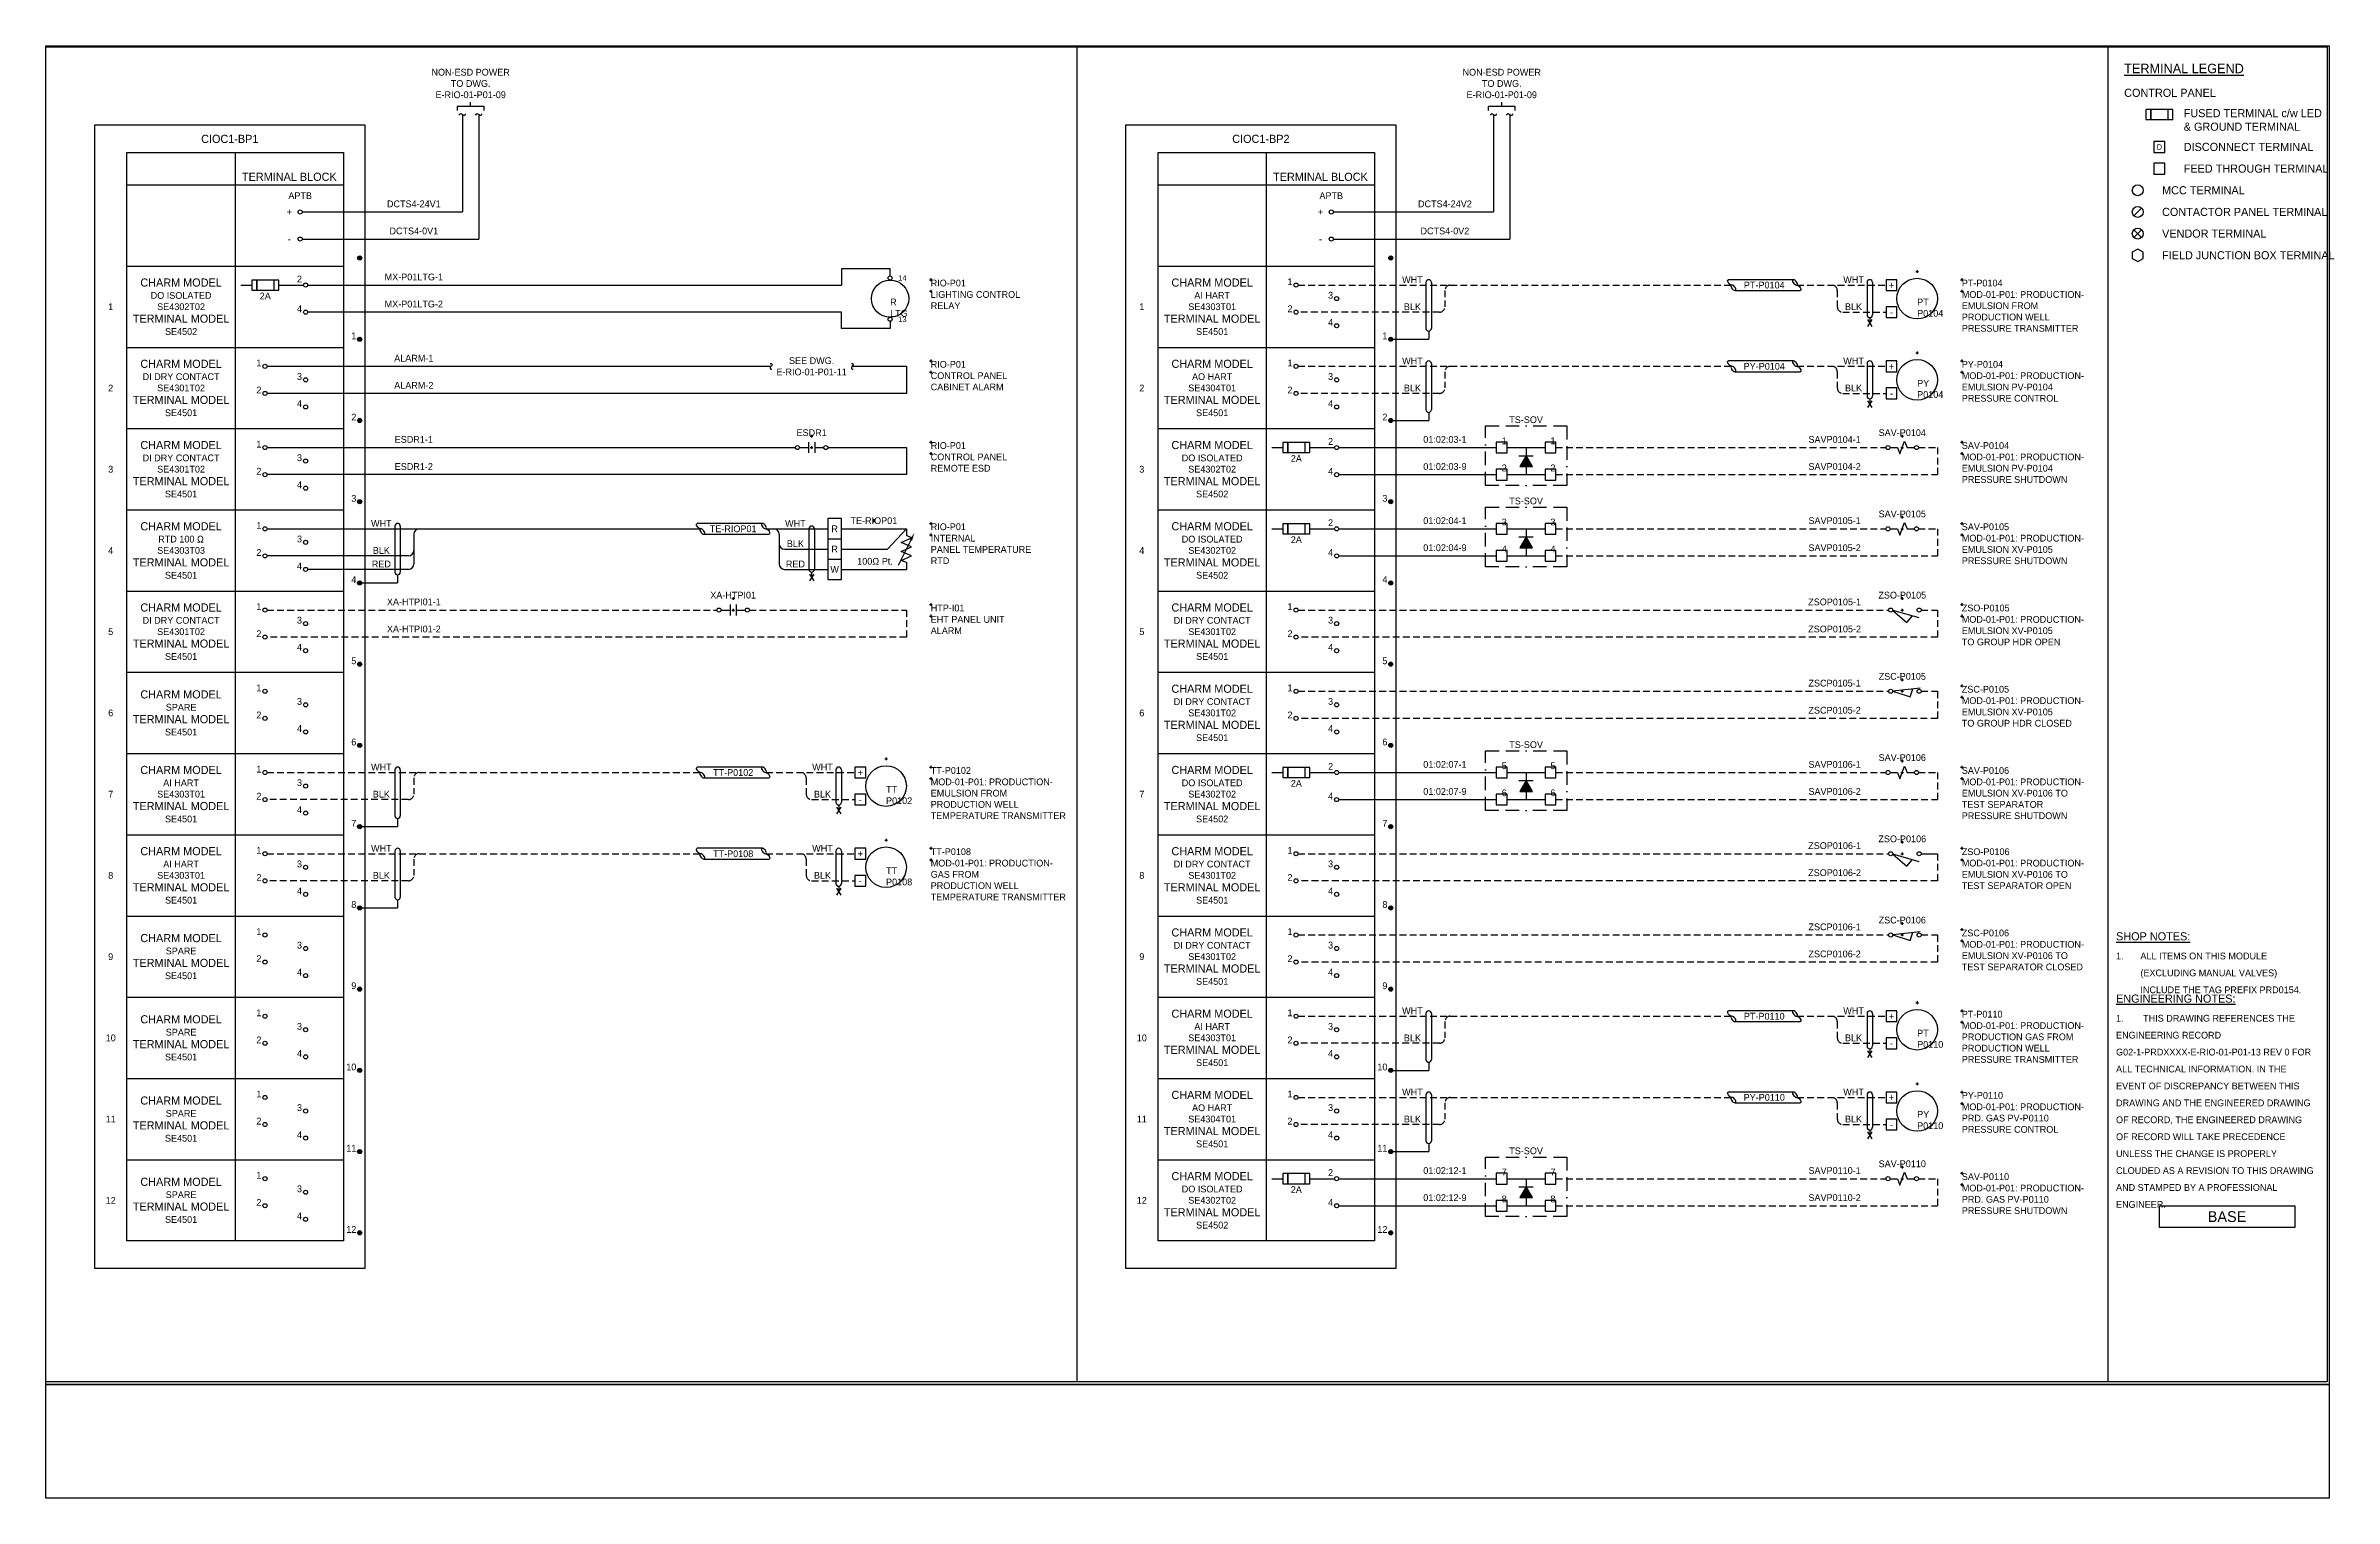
# Model space of a CAD drawing. Extents: x 11268 to 12114, y 0 to 536.
import ezdxf
from ezdxf.enums import TextEntityAlignment as Align

# ---------------------------------------------------------------- set-up
doc = ezdxf.new("R2018")
doc.units = 0
doc.header["$LTSCALE"] = 10
doc.header["$MEASUREMENT"] = 0
doc.linetypes.add('G02-1-PRDXXXX-E-MRIO-01-P01-01$0$BORDER', pattern=[1.75, 0.5, -0.25, 0.5, -0.25, 0, -0.25])
doc.linetypes.add('G02-1-PRDXXXX-E-MRIO-01-P01-01$0$HIDDEN', pattern=[0.375, 0.25, -0.125])
doc.layers.get('Defpoints').update_dxf_attribs({"color": 9})
for name, color, linetype in [('G02-1-PRDXXXX-E-MRIO-01-P01-01$0$ANNOTATION', 7, 'Continuous'), ('G02-1-PRDXXXX-E-MRIO-01-P01-01$0$ENGINEERING NOTE', 2, 'Continuous'), ('G02-1-PRDXXXX-E-MRIO-01-P01-01$0$EQUIP ENCL', 7, 'G02-1-PRDXXXX-E-MRIO-01-P01-01$0$BORDER'), ('G02-1-PRDXXXX-E-MRIO-01-P01-01$0$FWIRE-1', 1, 'G02-1-PRDXXXX-E-MRIO-01-P01-01$0$HIDDEN'), ('G02-1-PRDXXXX-E-MRIO-01-P01-01$0$PANEL-1', 1, 'Continuous'), ('G02-1-PRDXXXX-E-MRIO-01-P01-01$0$PANEL-7', 7, 'Continuous'), ('G02-1-PRDXXXX-E-MRIO-01-P01-01$0$SYMBOL-1', 1, 'Continuous'), ('G02-1-PRDXXXX-E-MRIO-01-P01-01$0$SYMBOL-3', 3, 'Continuous'), ('G02-1-PRDXXXX-E-MRIO-01-P01-01$0$TEXT-2', 2, 'Continuous'), ('G02-1-PRDXXXX-E-MRIO-01-P01-01$0$TITLE', 7, 'Continuous'), ('G02-1-PRDXXXX-E-MRIO-01-P01-01$0$WIRE-1', 1, 'Continuous'), ('Legend-CP$0$SYMBOL-3', 3, 'Continuous'), ('Legend-CP$0$TEXT-2', 2, 'Continuous')]:
    doc.layers.add(name, color=color, linetype=linetype)
doc.layers.add('G02-1-PRDXXXX-E-MRIO-01-P01-01$0$View', color=251, linetype='Continuous', plot=False)
doc.styles.add('G02-1-PRDXXXX-E-MRIO-01-P01-01$0$Scovan Elec', font='')
doc.styles.add('G02-1-PRDXXXX-E-MRIO-01-P01-01$0$Scovan Standard', font='', dxfattribs={"height": 2.5})
doc.styles.add('G02-1-PRDXXXX-E-MRIO-01-P01-01$0$Standard', font='')
doc.styles.add('Legend-CP$0$Scovan Elec', font='')
doc.styles.add('Legend-CP$0$Standard', font='')
doc.styles.get("Standard").update_dxf_attribs({"font": ''})
doc.styles.get('G02-1-PRDXXXX-E-MRIO-01-P01-01$0$Scovan Elec').set_extended_font_data('Franklin Gothic Medium Cond')
doc.styles.get('G02-1-PRDXXXX-E-MRIO-01-P01-01$0$Scovan Standard').set_extended_font_data('Franklin Gothic Medium Cond')
doc.styles.get('G02-1-PRDXXXX-E-MRIO-01-P01-01$0$Standard').set_extended_font_data('Franklin Gothic Medium Cond')
doc.styles.get('Legend-CP$0$Scovan Elec').set_extended_font_data('Franklin Gothic Medium Cond')
doc.styles.get('Legend-CP$0$Standard').set_extended_font_data('Franklin Gothic Medium Cond')
doc.styles.get('Standard').set_extended_font_data('Franklin Gothic Medium Cond')

msp = doc.modelspace()

# ---------------------------------------------------------------- texts
at = {"layer": 'G02-1-PRDXXXX-E-MRIO-01-P01-01$0$ENGINEERING NOTE', "insert": (12033, 186), "char_height": 2.5, "width": 73, "attachment_point": 1, "style": 'G02-1-PRDXXXX-E-MRIO-01-P01-01$0$Scovan Elec'}
msp.add_mtext('\\pxsm1.5;{\\H1.2x;\\LENGINEERING NOTES:\\P\\pi-3,l3,s*,t3,36;}1.^ITHIS DRAWING REFERENCES THE ENGINEERING RECORD G02-1-PRDXXXX-E-RIO-01-P01-13 REV 0 FOR ALL TECHNICAL INFORMATION{\\H0.99999x;. IN THE EVENT OF DISCREPANCY BETWEEN THIS DRAWING AND THE ENGINEERED DRAWING OF RECORD, THE ENGINEERED DRAWING OF RECORD WILL TAKE PRECEDENCE UNLESS THE CHANGE IS PROPERLY CLOUDED AS A REVISION TO THIS DRAWING AND STAMPED BY A PROFESSIONAL ENGINEER.}', dxfattribs=at)
at = {"layer": 'G02-1-PRDXXXX-E-MRIO-01-P01-01$0$TEXT-2', "color": 2, "style": 'G02-1-PRDXXXX-E-MRIO-01-P01-01$0$Scovan Elec'}
for s, p in [('CIOC1-BP1', (11336, 502)), ('CIOC1-BP2', (11717, 502))]:
    msp.add_text(s, height=3, dxfattribs=at).set_placement(p, align=Align.MIDDLE)
at = {"layer": 'G02-1-PRDXXXX-E-MRIO-01-P01-01$0$TEXT-2', "style": 'G02-1-PRDXXXX-E-MRIO-01-P01-01$0$Scovan Elec'}
for s, height, p in [('DCTS4-24V1', 2.5, (11404, 478)), ('DCTS4-24V2', 2.5, (11785, 478)), ('DCTS4-0V1', 2.5, (11404, 468)), ('DCTS4-0V2', 2.5, (11785, 468)), ('MX-P01LTG-1', 2.5, (11404, 451)), ('WHT', 2.5, (11773, 450)), ('PT-P0104', 2.5, (11903, 448)), ('WHT', 2.5, (11936, 450)), ('MX-P01LTG-2', 2.5, (11404, 441)), ('BLK', 2.5, (11773, 440)), ('BLK', 2.5, (11936, 440)), ('ALARM-1', 2.5, (11404, 421)), ('WHT', 2.5, (11773, 420)), ('PY-P0104', 2.5, (11903, 418)), ('WHT', 2.5, (11936, 420)), ('ALARM-2', 2.5, (11404, 411)), ('BLK', 2.5, (11773, 410)), ('BLK', 2.5, (11936, 410)), ('ESDR1-1', 2.5, (11404, 391)), ('01:02:03-1', 2.5, (11785, 391)), ('SAVP0104-1', 2.5, (11929, 391)), ('ESDR1-2', 2.5, (11404, 381)), ('01:02:03-9', 2.5, (11785, 381)), ('SAVP0104-2', 2.5, (11929, 381)), ('WHT', 2.5, (11392, 360)), ('TE-RIOP01', 2.5, (11522, 358)), ('WHT', 2.5, (11545, 360)), ('R', 2.5, (11559.5, 358)), ('01:02:04-1', 2.5, (11785, 361)), ('SAVP0105-1', 2.5, (11929, 361)), ('BLK', 2.5, (11392, 350)), ('BLK', 2.5, (11545, 352.5)), ('R', 2.5, (11559.5, 350.5)), ('01:02:04-9', 2.5, (11785, 351)), ('SAVP0105-2', 2.5, (11929, 351)), ('RED', 2.5, (11392, 345)), ('RED', 2.5, (11545, 345)), ('W', 2.5, (11559.5, 343)), ('XA-HTPI01-1', 2.5, (11404, 331)), ('ZSOP0105-1', 2.5, (11929, 331)), ('XA-HTPI01-2', 2.5, (11404, 321)), ('ZSOP0105-2', 2.5, (11929, 321)), ('ZSCP0105-1', 2.5, (11929, 301)), ('ZSCP0105-2', 2.5, (11929, 291)), ('WHT', 2.5, (11392, 270)), ('WHT', 2.5, (11555, 270)), ('01:02:07-1', 2.5, (11785, 271)), ('SAVP0106-1', 2.5, (11929, 271)), ('TT-P0102', 2.5, (11522, 268)), ('01:02:07-9', 2.5, (11785, 261)), ('SAVP0106-2', 2.5, (11929, 261)), ('BLK', 2.5, (11392, 260)), ('BLK', 2.5, (11555, 260)), ('WHT', 2.5, (11392, 240)), ('TT-P0108', 2.5, (11522, 238)), ('WHT', 2.5, (11555, 240)), ('ZSOP0106-1', 2.5, (11929, 241)), ('BLK', 2.5, (11392, 230)), ('BLK', 2.5, (11555, 230)), ('ZSOP0106-2', 2.5, (11929, 231)), ('ZSCP0106-1', 2.5, (11929, 211)), ('ZSCP0106-2', 2.5, (11929, 201)), ('WHT', 2.5, (11773, 180)), ('PT-P0110', 2.5, (11903, 178)), ('WHT', 2.5, (11936, 180)), ('BLK', 2.5, (11773, 170)), ('BLK', 2.5, (11936, 170)), ('WHT', 2.5, (11773, 150)), ('PY-P0110', 2.5, (11903, 148)), ('WHT', 2.5, (11936, 150)), ('BLK', 2.5, (11773, 140)), ('BLK', 2.5, (11936, 140)), ('01:02:12-1', 2.5, (11785, 121)), ('SAVP0110-1', 2.5, (11929, 121)), ('01:02:12-9', 2.5, (11785, 111)), ('SAVP0110-2', 2.5, (11929, 111)), ('BASE', 4, (12074, 104))]:
    msp.add_text(s, height=height, dxfattribs=at).set_placement(p, align=Align.MIDDLE)
for s, p in [('+', (11950, 448)), ('-', (11950, 438)), ('+', (11950, 418)), ('-', (11950, 408)), ('+', (11569, 268)), ('-', (11569, 258)), ('+', (11569, 238)), ('-', (11569, 228)), ('+', (11950, 178)), ('-', (11950, 168)), ('+', (11950, 148)), ('-', (11950, 138))]:
    msp.add_text(s, height=2.5, dxfattribs=at).set_placement(p, align=Align.MIDDLE_CENTER)
msp.add_text('100Ω Pt.', height=2.5, dxfattribs=at).set_placement((11581, 346), align=Align.MIDDLE_RIGHT)
at = {"layer": 'G02-1-PRDXXXX-E-MRIO-01-P01-01$0$TEXT-2', "char_height": 2.5, "style": 'G02-1-PRDXXXX-E-MRIO-01-P01-01$0$Scovan Elec'}
for s, insert, attachment_point in [('NON-ESD POWER\\PTO DWG.\\PE-RIO-01-P01-09', (11425, 517), 8), ('NON-ESD POWER\\PTO DWG.\\PE-RIO-01-P01-09', (11806, 517), 8), ('LIGHTING CONTROL\\PRELAY', (11595, 445.79), 1), ('MOD-01-P01: PRODUCTION-\\PEMULSION FROM\\PPRODUCTION WELL\\PPRESSURE TRANSMITTER', (11976, 445.79), 1), ('SEE DWG.\\PE-RIO-01-P01-11', (11551, 418), 5), ('CONTROL PANEL\\PCABINET ALARM', (11595, 415.79), 1), ('MOD-01-P01: PRODUCTION-\\PEMULSION PV-P0104\\PPRESSURE CONTROL', (11976, 415.79), 1), ('TS-SOV', (11815, 397), 8), ('CONTROL PANEL\\PREMOTE ESD', (11595, 385.79), 1), ('MOD-01-P01: PRODUCTION-\\PEMULSION PV-P0104\\PPRESSURE SHUTDOWN', (11976, 385.79), 1), ('TS-SOV', (11815, 367), 8), ('INTERNAL\\PPANEL TEMPERATURE\\PRTD', (11595, 355.79), 1), ('MOD-01-P01: PRODUCTION-\\PEMULSION XV-P0105\\PPRESSURE SHUTDOWN', (11976, 355.79), 1), ('EHT PANEL UNIT\\PALARM', (11595, 325.79), 1), ('MOD-01-P01: PRODUCTION-\\PEMULSION XV-P0105\\PTO GROUP HDR OPEN', (11976, 325.79), 1), ('MOD-01-P01: PRODUCTION-\\PEMULSION XV-P0105\\PTO GROUP HDR CLOSED', (11976, 295.79), 1), ('TS-SOV', (11815, 277), 8), ('MOD-01-P01: PRODUCTION-\\PEMULSION FROM\\PPRODUCTION WELL\\PTEMPERATURE TRANSMITTER', (11595, 265.79), 1), ('MOD-01-P01: PRODUCTION-\\PEMULSION XV-P0106 TO\\PTEST SEPARATOR\\PPRESSURE SHUTDOWN', (11976, 265.79), 1), ('MOD-01-P01: PRODUCTION-\\PGAS FROM\\PPRODUCTION WELL\\PTEMPERATURE TRANSMITTER', (11595, 235.79), 1), ('MOD-01-P01: PRODUCTION-\\PEMULSION XV-P0106 TO\\PTEST SEPARATOR OPEN', (11976, 235.79), 1), ('MOD-01-P01: PRODUCTION-\\PEMULSION XV-P0106 TO\\PTEST SEPARATOR CLOSED', (11976, 205.79), 1), ('MOD-01-P01: PRODUCTION-\\PPRODUCTION GAS FROM\\PPRODUCTION WELL\\PPRESSURE TRANSMITTER', (11976, 175.79), 1), ('MOD-01-P01: PRODUCTION-\\PPRD. GAS PV-P0110\\PPRESSURE CONTROL', (11976, 145.79), 1), ('TS-SOV', (11815, 127), 8), ('MOD-01-P01: PRODUCTION-\\PPRD. GAS PV-P0110\\PPRESSURE SHUTDOWN', (11976, 115.79), 1)]:
    msp.add_mtext(s, dxfattribs=dict(at, insert=insert, attachment_point=attachment_point))
at = {"layer": 'G02-1-PRDXXXX-E-MRIO-01-P01-01$0$TEXT-2', "insert": (12033, 209), "char_height": 3, "attachment_point": 1, "style": 'G02-1-PRDXXXX-E-MRIO-01-P01-01$0$Scovan Elec'}
msp.add_mtext_dynamic_manual_height_columns('\\pxsm1.5;{\\LSHOP NOTES:\\P\\pi-3,l3,s*,t3;\\H0.83333x;\\l1.^IALL ITEMS ON THIS MODULE (EXCLUDING MANUAL VALVES) INCLUDE THE TAG PREFIX PRD0154.}', width=72, gutter_width=12, heights=[0], dxfattribs=at)

# ---------------------------------------------------------------- blocks, each defined once
blk = doc.blocks.new('*U29')
at = {"linetype": 'Continuous'}
blk.add_lwpolyline([(-0.75, 0, -1), (0.75, 0, -1), (-0.75, 0, -1), (0.5, 0, -1), (-0.5, 0, -1), (0.25, 0, -1), (-0.25, 0, -1), (0, 0, 1), (0.25, 0)], format="xyb", dxfattribs=at)
blk = doc.blocks.new('G02-1-PRDXXXX-E-MRIO-01-P01-01$0$BASEPLATE')
at = {"layer": 'G02-1-PRDXXXX-E-MRIO-01-P01-01$0$PANEL-1'}
for p, q in [((52, -10), (52, -412)), ((12, -22), (92, -22)), ((12, -52), (92, -52)), ((12, -82), (92, -82)), ((12, -112), (92, -112)), ((12, -142), (92, -142)), ((12, -172), (92, -172)), ((12, -202), (92, -202)), ((12, -232), (92, -232)), ((12, -262), (92, -262)), ((12, -292), (92, -292)), ((12, -322), (92, -322)), ((12, -352), (92, -352)), ((12, -382), (92, -382))]:
    blk.add_line(p, q, dxfattribs=at)
blk.add_lwpolyline([(12, -10), (92, -10), (92, -412), (12, -412)], close=True, dxfattribs=at)
at = {"layer": 'G02-1-PRDXXXX-E-MRIO-01-P01-01$0$PANEL-7'}
blk.add_lwpolyline([(0, 0), (0, -422), (100, -422), (100, 0)], close=True, dxfattribs=at)
at = {"layer": 'G02-1-PRDXXXX-E-MRIO-01-P01-01$0$SYMBOL-1'}
for centre in [(76, -32), (76, -42)]:
    blk.add_circle(centre, 0.75, dxfattribs=at)
for p in [(98, -49), (98, -79), (98, -109), (98, -139), (98, -169), (98, -199), (98, -229), (98, -259), (98, -289), (98, -319), (98, -349), (98, -379), (98, -409)]:
    blk.add_blockref('*U29', p, dxfattribs=at)
at = {"layer": 'G02-1-PRDXXXX-E-MRIO-01-P01-01$0$TEXT-2', "style": 'G02-1-PRDXXXX-E-MRIO-01-P01-01$0$Scovan Elec'}
for s, height, p in [('TERMINAL BLOCK', 3, (72, -19)), ('+', 2.5, (72, -32)), ('-', 2.5, (72, -42)), ('1', 2.5, (6, -67)), ('2', 2.5, (6, -97)), ('3', 2.5, (6, -127)), ('4', 2.5, (6, -157)), ('5', 2.5, (6, -187)), ('6', 2.5, (6, -217)), ('7', 2.5, (6, -247)), ('8', 2.5, (6, -277)), ('9', 2.5, (6, -307)), ('10', 2.5, (6, -337)), ('11', 2.5, (6, -367)), ('12', 2.5, (6, -397))]:
    blk.add_text(s, height=height, dxfattribs=at).set_placement(p, align=Align.MIDDLE)
blk.add_text('APTB', height=2.5, rotation=360, dxfattribs=at).set_placement((76, -26), align=Align.MIDDLE)
at = {"layer": 'G02-1-PRDXXXX-E-MRIO-01-P01-01$0$TEXT-2', "color": 2, "style": 'G02-1-PRDXXXX-E-MRIO-01-P01-01$0$Scovan Elec'}
for s, p in [('1', (96.75, -79)), ('2', (96.75, -109)), ('3', (96.75, -139)), ('4', (96.75, -169)), ('5', (96.75, -199)), ('6', (96.75, -229)), ('7', (96.75, -259)), ('8', (96.75, -289)), ('9', (96.75, -319)), ('10', (96.75, -349)), ('11', (96.75, -379)), ('12', (96.75, -409))]:
    blk.add_text(s, height=2.5, dxfattribs=at).set_placement(p, align=Align.RIGHT)
blk = doc.blocks.new('*U7')
blk.add_open_spline([(-1.07, -0.3), (-1.08, -0.22), (-1.09, -0.05), (-0.97, 0.2), (-0.73, 0.31), (-0.46, 0.32), (-0.14, 0.12), (0.14, -0.12), (0.46, -0.32), (0.73, -0.31), (0.97, -0.2), (1.09, 0.05), (1.08, 0.22), (1.07, 0.3)], degree=3, knots=[0, 0, 0, 0, 0.23778, 0.504219, 0.769947, 1.007727, 1.273929, 1.868857, 2.135059, 2.372839, 2.638567, 2.905005, 3.142785, 3.142785, 3.142785, 3.142785])
blk = doc.blocks.new('*U10')
for p, q in [((-1, 16), (-1, -1)), ((1, 16), (1, -1))]:
    blk.add_line(p, q)
for centre, start, end in [((0, 16), 0, 180), ((0, -1), 180, 0)]:
    blk.add_arc(centre, 1, start, end)
blk = doc.blocks.new('G02-1-PRDXXXX-E-MRIO-01-P01-01$0$S-Relay')
for centre, radius in [((-7.625, 0), 0.75), ((0, 0), 6.875), ((7.625, 0), 0.75)]:
    blk.add_circle(centre, radius)
at = {"color": 2, "lineweight": 30, "flags": 106}
blk.add_attdef('TAG1', text='', height=2.5, dxfattribs=at).set_placement((0, 0), align=Align.MIDDLE_CENTER)
at = {"color": 2, "style": 'G02-1-PRDXXXX-E-MRIO-01-P01-01$0$Standard'}
blk.add_attdef('PIN1', text='', height=2, dxfattribs=at).set_placement((-7.625, -3), align=Align.MIDDLE_RIGHT)
blk.add_attdef('PIN2', text='', height=2, dxfattribs=at).set_placement((7.625, -3), align=Align.MIDDLE_LEFT)
blk = doc.blocks.new('G02-1-PRDXXXX-E-MRIO-01-P01-01$0$S-TBSquare')
blk.add_lwpolyline([(-2, 2), (-2, -2), (2, -2), (2, 2)], close=True)
at = {"color": 2, "style": 'G02-1-PRDXXXX-E-MRIO-01-P01-01$0$Standard'}
blk.add_attdef('TAG2', text='', height=2.5, dxfattribs=at).set_placement((0, 3.75), align=Align.CENTER)
at = {"color": 2, "lineweight": 30, "flags": 106}
blk.add_attdef('TAG1', text='', height=2.5, dxfattribs=at).set_placement((0, 3.75), align=Align.BOTTOM_CENTER)
blk = doc.blocks.new('*U14')
blk.add_line((-2.67, 2), (2.67, 2))
blk.add_lwpolyline([(0, 2), (-2.33, -2), (2.33, -2), (0, 2), (0, 1.47), (-1.87, -1.73), (1.87, -1.73), (0, 1.47), (0, 0.94), (-1.4, -1.47), (1.4, -1.47), (0, 0.94), (0, 0.41), (-0.94, -1.2), (0.94, -1.2), (0, 0.41), (0, -0.12), (-0.48, -0.93), (0.48, -0.93), (0, -0.12), (0, -0.67)])
blk = doc.blocks.new('*U22')
for p, q in [((10.75, 5), (-13.25, 5)), ((-10.75, -5), (13.25, -5))]:
    blk.add_line(p, q)
for centre, major_axis in [((-12.625, 2.5), (0.625, -2.5)), ((12.625, -2.5), (-0.625, 2.5))]:
    blk.add_ellipse(centre, major_axis=major_axis, ratio=0.2692265, start_param=3.1415927, end_param=6.2831853)
for centre in [(-11.375, -2.5), (11.375, 2.5)]:
    blk.add_ellipse(centre, major_axis=(0.625, -2.5), ratio=0.2692265)
blk = doc.blocks.new('*U28')
for p, q in [((-1, 14), (-1, -1)), ((1, 14), (1, -1)), ((-0.8, -2.75), (0.8, -5.25)), ((0.8, -2.75), (-0.8, -5.25)), ((0, -2), (0, -4))]:
    blk.add_line(p, q)
for centre, start, end in [((0, 14), 0, 180), ((0, -1), 180, 0)]:
    blk.add_arc(centre, 1, start, end)
blk = doc.blocks.new('*U25')
blk.add_lwpolyline([(1.66, 3.32), (-3, -6)])
at = {"linetype": 'Continuous'}
blk.add_lwpolyline([(0, -5), (-1.88, -4.17), (1.88, -2.5), (-1.88, -0.83), (1.88, 0.83), (-1.88, 2.5), (1.88, 4.17), (0, 5)], dxfattribs=at)
blk.add_solid([(2.11, 3.09), (3, 6), (1.21, 3.54)])
at = {"color": 2, "style": 'G02-1-PRDXXXX-E-MRIO-01-P01-01$0$Standard'}
for tag in ['TAG2', 'TAG3']:
    blk.add_attdef(tag, text='', height=2.5, dxfattribs=at).set_placement((0, 4.25), align=Align.CENTER)
at = {"color": 2, "lineweight": 30, "flags": 106}
blk.add_attdef('TAG1', text='', height=2.5, dxfattribs=at).set_placement((0, 4.25), align=Align.BOTTOM_CENTER)
blk = doc.blocks.new('*U11')
for p, q in [((-1, 11), (-1, -1)), ((1, 11), (1, -1)), ((-0.8, -2.75), (0.8, -5.25)), ((0.8, -2.75), (-0.8, -5.25)), ((0, -2), (0, -4))]:
    blk.add_line(p, q)
for centre, start, end in [((0, 11), 0, 180), ((0, -1), 180, 0)]:
    blk.add_arc(centre, 1, start, end)
blk = doc.blocks.new('G02-1-PRDXXXX-E-MRIO-01-P01-01$0$S-Instrument')
blk.add_circle((0, 0), 7.5)
at = {"color": 2, "lineweight": 30, "flags": 106}
blk.add_attdef('TAG1', text='', height=2.5, dxfattribs=at).set_placement((0, 0), align=Align.MIDDLE_CENTER)
at = {"color": 2, "style": 'G02-1-PRDXXXX-E-MRIO-01-P01-01$0$Scovan Elec'}
blk.add_attdef('TAG2', text='', height=2.5, dxfattribs=at).set_placement((6.25, -6.25), align=Align.MIDDLE_LEFT)
blk = doc.blocks.new('G02-1-PRDXXXX-E-MRIO-01-P01-01$0$ARTISAN_G_C_DeviceTag')
at = {"layer": 'Defpoints'}
for p, q in [((-0.5, 0), (0.5, 0)), ((0, 0.5), (0, -0.5)), ((-0.5, -4.25), (0.5, -4.25)), ((0, -3.75), (0, -4.75))]:
    blk.add_line(p, q, dxfattribs=at)
at = {"layer": 'Defpoints', "style": 'G02-1-PRDXXXX-E-MRIO-01-P01-01$0$Scovan Standard', "flags": 1}
for tag, p in [('ARTISAN_ID', (0, -4)), ('ARTISAN_BLOCK_ID', (0, -7))]:
    blk.add_attdef(tag, p, '', height=1.9, dxfattribs=at)
at = {"layer": 'G02-1-PRDXXXX-E-MRIO-01-P01-01$0$TEXT-2', "style": 'G02-1-PRDXXXX-E-MRIO-01-P01-01$0$Standard'}
blk.add_attdef('SCOVAN_TAG', text='', height=2.5, dxfattribs=at).set_placement((0, 0), align=Align.CENTER)
blk = doc.blocks.new('*U27')
for p, q in [((-4.5, 0), (-1.14, 0)), ((-1.14, 2), (-1.14, -2)), ((1.14, 2), (1.14, -2)), ((1.14, 0), (4.5, 0))]:
    blk.add_line(p, q)
for centre in [(-5.25, 0), (5.25, 0)]:
    blk.add_circle(centre, 0.75)
at = {"color": 2, "style": 'G02-1-PRDXXXX-E-MRIO-01-P01-01$0$Standard'}
blk.add_attdef('TAG2', text='', height=2.5, dxfattribs=at).set_placement((0, 4.25), align=Align.CENTER)
at = {"color": 2, "lineweight": 30, "flags": 106}
blk.add_attdef('TAG1', text='', height=2.5, dxfattribs=at).set_placement((0, 4.25), align=Align.BOTTOM_CENTER)
at = {"color": 2, "style": 'G02-1-PRDXXXX-E-MRIO-01-P01-01$0$Standard'}
blk.add_attdef('PIN1', text='', height=2, dxfattribs=at).set_placement((-5.25, -3), align=Align.MIDDLE_RIGHT)
blk.add_attdef('PIN2', text='', height=2, dxfattribs=at).set_placement((5.25, -3), align=Align.MIDDLE_LEFT)
blk = doc.blocks.new('G02-1-PRDXXXX-E-MRIO-01-P01-01$0$ARTISAN_IO_DeviceDescr')
at = {"layer": 'Defpoints'}
for p, q in [((-0.5, 0), (0.5, 0)), ((0, 0.5), (0, -0.5)), ((-0.5, -4.21), (0.5, -4.21)), ((0, -3.71), (0, -4.71))]:
    blk.add_line(p, q, dxfattribs=at)
at = {"layer": 'Defpoints', "style": 'G02-1-PRDXXXX-E-MRIO-01-P01-01$0$Scovan Standard', "flags": 1}
for tag, p in [('ARTISAN_ID', (0, -6)), ('ARTISAN_BLOCK_ID', (0, -9))]:
    blk.add_attdef(tag, p, '', height=1.9, dxfattribs=at)
at = {"layer": 'G02-1-PRDXXXX-E-MRIO-01-P01-01$0$TEXT-2', "style": 'G02-1-PRDXXXX-E-MRIO-01-P01-01$0$Standard'}
blk.add_attdef('SCOVAN_TAG', text='', height=2.5, dxfattribs=at).set_placement((0, 0), align=Align.TOP_LEFT)
blk = doc.blocks.new('G02-1-PRDXXXX-E-MRIO-01-P01-01$0$ARTISAN_G_C_LineTag')
at = {"layer": 'Defpoints'}
for p, q in [((-0.5, 0), (0.5, 0)), ((0, 0.5), (0, -0.5))]:
    blk.add_line(p, q, dxfattribs=at)
at = {"layer": 'Defpoints', "style": 'G02-1-PRDXXXX-E-MRIO-01-P01-01$0$Scovan Standard', "flags": 1}
for tag, p in [('ARTISAN_ID', (0, -5)), ('ARTISAN_BLOCK_ID', (0, -8))]:
    blk.add_attdef(tag, p, '', height=1.9, dxfattribs=at)
at = {"layer": 'G02-1-PRDXXXX-E-MRIO-01-P01-01$0$TEXT-2', "style": 'G02-1-PRDXXXX-E-MRIO-01-P01-01$0$Standard'}
blk.add_attdef('SCOVAN_TAG', text='', height=2.5, dxfattribs=at).set_placement((0, 0), align=Align.MIDDLE_CENTER)
blk = doc.blocks.new('G02-1-PRDXXXX-E-MRIO-01-P01-01$0$ARTISAN_IO_A_DeviceTag')
at = {"layer": 'Defpoints'}
for p, q in [((-0.5, 0), (0.5, 0)), ((0, 0.5), (0, -0.5))]:
    blk.add_line(p, q, dxfattribs=at)
at = {"layer": 'Defpoints', "style": 'G02-1-PRDXXXX-E-MRIO-01-P01-01$0$Standard', "flags": 1}
blk.add_attdef('SCOVAN_TAG', text='', height=2.5, dxfattribs=at).set_placement((0, 4.2125), align=Align.MIDDLE_CENTER)
at = {"layer": 'Defpoints', "style": 'G02-1-PRDXXXX-E-MRIO-01-P01-01$0$Scovan Standard', "flags": 1}
for tag, p in [('ARTISAN_ID', (0, -5)), ('ARTISAN_BLOCK_ID', (0, -8))]:
    blk.add_attdef(tag, p, '', height=1.9004, dxfattribs=at)
blk = doc.blocks.new('G02-1-PRDXXXX-E-MRIO-01-P01-01$0$S-Solenoid')
blk.add_lwpolyline([(-4.5, 0), (-1.77, 0), (-0.88, -2.36), (0.88, 2.36), (1.77, 0), (4.5, 0)])
for centre in [(-5.25, 0), (5.25, 0)]:
    blk.add_circle(centre, 0.75)
at = {"color": 2, "style": 'G02-1-PRDXXXX-E-MRIO-01-P01-01$0$Standard'}
blk.add_attdef('TAG2', text='', height=2.5, dxfattribs=at).set_placement((0, 4.25), align=Align.CENTER)
at = {"color": 2, "lineweight": 30, "flags": 106}
blk.add_attdef('TAG1', text='', height=2.5, dxfattribs=at).set_placement((0, 4.25), align=Align.BOTTOM_CENTER)
blk = doc.blocks.new('*U21')
blk.add_lwpolyline([(5.22, -2.94), (-4.53, -0.2), (0.68, -4.59), (2.69, -2.23)])
for centre in [(-5.25, 0), (5.25, 0)]:
    blk.add_circle(centre, 0.75)
at = {"color": 2, "style": 'G02-1-PRDXXXX-E-MRIO-01-P01-01$0$Standard'}
blk.add_attdef('TAG2', text='', height=2.5, dxfattribs=at).set_placement((0, 4.25), align=Align.CENTER)
at = {"color": 2, "lineweight": 30, "flags": 106}
blk.add_attdef('TAG1', text='', height=2.5, dxfattribs=at).set_placement((0, 4.25), align=Align.BOTTOM_CENTER)
blk = doc.blocks.new('G02-1-PRDXXXX-E-MRIO-01-P01-01$0$S-Limit')
blk.add_lwpolyline([(5.57, 1.14), (-4.5, 0.08), (1.96, -2.08), (2.95, 0.86)])
for centre in [(-5.25, 0), (5.25, 0)]:
    blk.add_circle(centre, 0.75)
at = {"color": 2, "style": 'G02-1-PRDXXXX-E-MRIO-01-P01-01$0$Standard'}
blk.add_attdef('TAG2', text='', height=2.5, dxfattribs=at).set_placement((0, 4.25), align=Align.CENTER)
at = {"color": 2, "lineweight": 30, "flags": 106}
blk.add_attdef('TAG1', text='', height=2.5, dxfattribs=at).set_placement((0, 4.25), align=Align.BOTTOM_CENTER)
blk = doc.blocks.new('*U40')
blk.add_lwpolyline([(3.125, 1.875), (-5, 1.875), (-5, -1.875), (-3.125, -1.875), (-3.125, 1.875), (-3.125, -1.875), (5, -1.875), (5, 1.875), (3.125, 1.875), (3.125, -1.875)])
at = {"color": 2, "style": 'Legend-CP$0$Standard'}
blk.add_attdef('TAG2', text='', height=2.5, dxfattribs=at).set_placement((0, 3.75), align=Align.CENTER)
at = {"color": 2, "lineweight": 30, "flags": 106}
blk.add_attdef('TAG1', text='', height=2.5, dxfattribs=at).set_placement((0, 3.75), align=Align.BOTTOM_CENTER)
at = {"color": 2, "style": 'Legend-CP$0$Standard'}
blk.add_attdef('TAG3', text='', height=2.5, dxfattribs=at).set_placement((0, -4.5), align=Align.MIDDLE)
blk = doc.blocks.new('Legend-CP$0$S-TBSquare')
blk.add_lwpolyline([(-2, 2), (-2, -2), (2, -2), (2, 2)], close=True)
at = {"color": 2, "style": 'Legend-CP$0$Standard'}
blk.add_attdef('TAG2', text='', height=2.5, dxfattribs=at).set_placement((0, 3.75), align=Align.CENTER)
at = {"color": 2, "lineweight": 30, "flags": 106}
blk.add_attdef('TAG1', text='', height=2.5, dxfattribs=at).set_placement((0, 3.75), align=Align.BOTTOM_CENTER)
blk = doc.blocks.new('Legend-CP$0$S-TBCircle')
blk.add_circle((0, 0), 2)
at = {"color": 2, "style": 'Legend-CP$0$Standard'}
blk.add_attdef('TAG2', text='', height=2.5, dxfattribs=at).set_placement((0, 3.75), align=Align.CENTER)
at = {"color": 2, "lineweight": 30, "flags": 106}
blk.add_attdef('TAG1', text='', height=2.5, dxfattribs=at).set_placement((0, 3.75), align=Align.BOTTOM_CENTER)
blk = doc.blocks.new('*U43')
for p, q in [((1.41, 1.41), (-1.41, -1.41)), ((-1.41, 1.41), (1.41, -1.41))]:
    blk.add_line(p, q)
blk.add_circle((0, 0), 2)
at = {"color": 2, "style": 'Legend-CP$0$Standard'}
blk.add_attdef('TAG2', text='', height=2.5, dxfattribs=at).set_placement((0, 3.75), align=Align.CENTER)
at = {"color": 2, "lineweight": 30, "flags": 106}
blk.add_attdef('TAG1', text='', height=2.5, dxfattribs=at).set_placement((0, 3.75), align=Align.BOTTOM_CENTER)
blk = doc.blocks.new('Legend-CP$0$S-TBHexagon')
blk.add_lwpolyline([(0, 2.31), (-2, 1.15), (-2, -1.15), (0, -2.31), (2, -1.15), (2, 1.15)], close=True)
at = {"color": 2, "style": 'Legend-CP$0$Standard'}
blk.add_attdef('TAG2', text='', height=2.5, dxfattribs=at).set_placement((0, 3.75), align=Align.CENTER)
at = {"color": 2, "lineweight": 30, "flags": 106}
blk.add_attdef('TAG1', text='', height=2.5, dxfattribs=at).set_placement((0, 3.75), align=Align.BOTTOM_CENTER)
blk = doc.blocks.new('*U45')
blk.add_line((1.41, 1.41), (-1.41, -1.41))
blk.add_circle((0, 0), 2)
at = {"color": 2, "style": 'Legend-CP$0$Standard'}
blk.add_attdef('TAG2', text='', height=2.5, dxfattribs=at).set_placement((0, 3.75), align=Align.CENTER)
at = {"color": 2, "lineweight": 30, "flags": 106}
blk.add_attdef('TAG1', text='', height=2.5, dxfattribs=at).set_placement((0, 3.75), align=Align.BOTTOM_CENTER)
blk = doc.blocks.new('Legend-CP')
at = {"layer": 'Legend-CP$0$SYMBOL-3'}
for name, p in [('*U40', (781, 511)), ('Legend-CP$0$S-TBSquare', (781, 499)), ('Legend-CP$0$S-TBSquare', (781, 491)), ('Legend-CP$0$S-TBCircle', (773, 483)), ('*U45', (773, 475)), ('*U43', (773, 467)), ('Legend-CP$0$S-TBHexagon', (773, 459))]:
    blk.add_blockref(name, p, dxfattribs=at)
at = {"layer": 'Legend-CP$0$TEXT-2', "style": 'Legend-CP$0$Scovan Elec'}
blk.add_text('%%UTERMINAL LEGEND', height=3.5, dxfattribs=at).set_placement((768, 528), align=Align.MIDDLE_LEFT)
blk.add_text('D', height=2, dxfattribs=at).set_placement((781, 499), align=Align.MIDDLE)
at = {"layer": 'Legend-CP$0$TEXT-2', "char_height": 3, "style": 'Legend-CP$0$Scovan Elec'}
for s, insert, attachment_point in [('CONTROL PANEL', (768, 519), 4), ('FUSED TERMINAL c/w LED\\P& GROUND TERMINAL', (790, 513), 1), ('DISCONNECT TERMINAL', (790, 499), 4), ('FEED THROUGH TERMINAL', (790, 491), 4), ('MCC TERMINAL', (782, 483), 4), ('CONTACTOR PANEL TERMINAL', (782, 475), 4), ('VENDOR TERMINAL', (782, 467), 4), ('FIELD JUNCTION BOX TERMINAL', (782, 459), 4)]:
    blk.add_mtext(s, dxfattribs=dict(at, insert=insert, attachment_point=attachment_point))
blk = doc.blocks.new('*U30')
blk.add_open_spline([(-0.3, 1.07), (-0.22, 1.08), (-0.05, 1.09), (0.2, 0.97), (0.31, 0.73), (0.32, 0.46), (0.12, 0.14), (-0.12, -0.14), (-0.32, -0.46), (-0.31, -0.73), (-0.2, -0.97), (0.05, -1.09), (0.22, -1.08), (0.3, -1.07)], degree=3, knots=[0, 0, 0, 0, 0.23778, 0.504219, 0.769947, 1.007727, 1.273929, 1.868857, 2.135059, 2.372839, 2.638567, 2.905005, 3.142785, 3.142785, 3.142785, 3.142785])
blk = doc.blocks.new('*U38')
blk.add_lwpolyline([(3.125, 1.875), (-5, 1.875), (-5, -1.875), (-3.125, -1.875), (-3.125, 1.875), (-3.125, -1.875), (5, -1.875), (5, 1.875), (3.125, 1.875), (3.125, -1.875)])
at = {"color": 2, "style": 'G02-1-PRDXXXX-E-MRIO-01-P01-01$0$Standard'}
blk.add_attdef('TAG2', text='', height=2.5, dxfattribs=at).set_placement((0, 3.75), align=Align.CENTER)
at = {"color": 2, "lineweight": 30, "flags": 106}
blk.add_attdef('TAG1', text='', height=2.5, dxfattribs=at).set_placement((0, 3.75), align=Align.BOTTOM_CENTER)
at = {"color": 2, "style": 'G02-1-PRDXXXX-E-MRIO-01-P01-01$0$Standard'}
blk.add_attdef('TAG3', text='', height=2.5, dxfattribs=at).set_placement((0, -4.5), align=Align.MIDDLE)
blk = doc.blocks.new('G02-1-PRDXXXX-E-MRIO-01-P01-01$0$DO SE4302T02')
at = {"layer": 'G02-1-PRDXXXX-E-MRIO-01-P01-01$0$SYMBOL-1'}
for centre in [(66, -7), (66, -17)]:
    blk.add_circle(centre, 0.75, dxfattribs=at)
at = {"layer": 'G02-1-PRDXXXX-E-MRIO-01-P01-01$0$WIRE-1', "linetype": 'Continuous'}
for p, q in [((42.1, -7), (46.1, -7)), ((56.1, -7), (65.25, -7))]:
    blk.add_line(p, q, dxfattribs=at)
at = {"layer": 'G02-1-PRDXXXX-E-MRIO-01-P01-01$0$SYMBOL-1'}
blk.add_blockref('*U38', (51.1, -7), dxfattribs=at)
at = {"layer": 'G02-1-PRDXXXX-E-MRIO-01-P01-01$0$TEXT-2', "color": 2, "style": 'G02-1-PRDXXXX-E-MRIO-01-P01-01$0$Scovan Elec'}
for s, p in [('2', (63.75, -6)), ('4', (63.75, -17))]:
    blk.add_text(s, height=2.5, dxfattribs=at).set_placement(p, align=Align.CENTER)
blk.add_text('2A', height=2.5, rotation=360, dxfattribs=at).set_placement((51.1, -11), align=Align.MIDDLE)
at = {"layer": 'G02-1-PRDXXXX-E-MRIO-01-P01-01$0$TEXT-2', "insert": (20, -15), "char_height": 2.5, "attachment_point": 5, "style": 'G02-1-PRDXXXX-E-MRIO-01-P01-01$0$Scovan Elec'}
blk.add_mtext('{\\H1.2x;CHARM MODEL\\P}DO ISOLATED\\PSE4302T02\\P{\\H1.2x;TERMINAL MODEL}\\PSE4502', dxfattribs=at)
blk = doc.blocks.new('G02-1-PRDXXXX-E-MRIO-01-P01-01$0$AI SE4303T01')
at = {"layer": 'G02-1-PRDXXXX-E-MRIO-01-P01-01$0$SYMBOL-1'}
for centre in [(51, -7), (51, -17), (66, -12), (66, -22)]:
    blk.add_circle(centre, 0.75, dxfattribs=at)
at = {"layer": 'G02-1-PRDXXXX-E-MRIO-01-P01-01$0$TEXT-2', "color": 2, "style": 'G02-1-PRDXXXX-E-MRIO-01-P01-01$0$Scovan Elec'}
for s, p in [('1', (48.75, -7)), ('2', (48.75, -17)), ('3', (63.75, -12)), ('4', (63.75, -22))]:
    blk.add_text(s, height=2.5, dxfattribs=at).set_placement(p, align=Align.CENTER)
at = {"layer": 'G02-1-PRDXXXX-E-MRIO-01-P01-01$0$TEXT-2', "insert": (20, -15), "char_height": 2.5, "attachment_point": 5, "style": 'G02-1-PRDXXXX-E-MRIO-01-P01-01$0$Scovan Elec'}
blk.add_mtext('{\\H1.2x;CHARM MODEL\\P}AI HART\\PSE4303T01\\P{\\H1.2x;TERMINAL MODEL}\\PSE4501', dxfattribs=at)
blk = doc.blocks.new('G02-1-PRDXXXX-E-MRIO-01-P01-01$0$AO SE4304T01')
at = {"layer": 'G02-1-PRDXXXX-E-MRIO-01-P01-01$0$SYMBOL-1'}
for centre in [(51, -7), (51, -17), (66, -12), (66, -22)]:
    blk.add_circle(centre, 0.75, dxfattribs=at)
at = {"layer": 'G02-1-PRDXXXX-E-MRIO-01-P01-01$0$TEXT-2', "color": 2, "style": 'G02-1-PRDXXXX-E-MRIO-01-P01-01$0$Scovan Elec'}
for s, p in [('1', (48.75, -7)), ('2', (48.75, -17)), ('3', (63.75, -12)), ('4', (63.75, -22))]:
    blk.add_text(s, height=2.5, dxfattribs=at).set_placement(p, align=Align.CENTER)
at = {"layer": 'G02-1-PRDXXXX-E-MRIO-01-P01-01$0$TEXT-2', "insert": (20, -15), "char_height": 2.5, "attachment_point": 5, "style": 'G02-1-PRDXXXX-E-MRIO-01-P01-01$0$Scovan Elec'}
blk.add_mtext('{\\H1.2x;CHARM MODEL\\P}AO HART\\PSE4304T01\\P{\\H1.2x;TERMINAL MODEL}\\PSE4501', dxfattribs=at)
blk = doc.blocks.new('G02-1-PRDXXXX-E-MRIO-01-P01-01$0$DI SE4301T02')
at = {"layer": 'G02-1-PRDXXXX-E-MRIO-01-P01-01$0$SYMBOL-1'}
for centre in [(51, -7), (51, -17), (66, -12), (66, -22)]:
    blk.add_circle(centre, 0.75, dxfattribs=at)
at = {"layer": 'G02-1-PRDXXXX-E-MRIO-01-P01-01$0$TEXT-2', "color": 2, "style": 'G02-1-PRDXXXX-E-MRIO-01-P01-01$0$Scovan Elec'}
for s, p in [('1', (48.75, -7)), ('2', (48.75, -17)), ('3', (63.75, -12)), ('4', (63.75, -22))]:
    blk.add_text(s, height=2.5, dxfattribs=at).set_placement(p, align=Align.CENTER)
at = {"layer": 'G02-1-PRDXXXX-E-MRIO-01-P01-01$0$TEXT-2', "insert": (20, -15), "char_height": 2.5, "attachment_point": 5, "style": 'G02-1-PRDXXXX-E-MRIO-01-P01-01$0$Scovan Elec'}
blk.add_mtext('{\\H1.2x;CHARM MODEL\\P}DI DRY CONTACT\\PSE4301T02\\P{\\H1.2x;TERMINAL MODEL}\\PSE4501', dxfattribs=at)
blk = doc.blocks.new('G02-1-PRDXXXX-E-MRIO-01-P01-01$0$RTD SE4303T03')
at = {"layer": 'G02-1-PRDXXXX-E-MRIO-01-P01-01$0$SYMBOL-1'}
for centre in [(51, -7), (51, -17), (66, -12), (66, -22)]:
    blk.add_circle(centre, 0.75, dxfattribs=at)
at = {"layer": 'G02-1-PRDXXXX-E-MRIO-01-P01-01$0$TEXT-2', "color": 2, "style": 'G02-1-PRDXXXX-E-MRIO-01-P01-01$0$Scovan Elec'}
for s, p in [('1', (48.75, -7)), ('2', (48.75, -17)), ('3', (63.75, -12)), ('4', (63.75, -22))]:
    blk.add_text(s, height=2.5, dxfattribs=at).set_placement(p, align=Align.CENTER)
at = {"layer": 'G02-1-PRDXXXX-E-MRIO-01-P01-01$0$TEXT-2', "insert": (20, -15), "char_height": 2.5, "attachment_point": 5, "style": 'G02-1-PRDXXXX-E-MRIO-01-P01-01$0$Scovan Elec'}
blk.add_mtext('{\\H1.2x;CHARM MODEL\\P}RTD 100 Ω\\PSE4303T03\\P{\\H1.2x;TERMINAL MODEL}\\PSE4501', dxfattribs=at)
blk = doc.blocks.new('G02-1-PRDXXXX-E-MRIO-01-P01-01$0$SPARE SE4501')
at = {"layer": 'G02-1-PRDXXXX-E-MRIO-01-P01-01$0$SYMBOL-1'}
for centre in [(51, -7), (51, -17), (66, -12), (66, -22)]:
    blk.add_circle(centre, 0.75, dxfattribs=at)
at = {"layer": 'G02-1-PRDXXXX-E-MRIO-01-P01-01$0$TEXT-2', "color": 2, "style": 'G02-1-PRDXXXX-E-MRIO-01-P01-01$0$Scovan Elec'}
for s, p in [('1', (48.75, -7)), ('2', (48.75, -17)), ('3', (63.75, -12)), ('4', (63.75, -22))]:
    blk.add_text(s, height=2.5, dxfattribs=at).set_placement(p, align=Align.CENTER)
at = {"layer": 'G02-1-PRDXXXX-E-MRIO-01-P01-01$0$TEXT-2', "insert": (20, -15), "char_height": 2.5, "attachment_point": 5, "style": 'G02-1-PRDXXXX-E-MRIO-01-P01-01$0$Scovan Elec'}
blk.add_mtext('{\\H1.2x;CHARM MODEL\\P}SPARE\\P{\\H1.2x;TERMINAL MODEL}\\PSE4501', dxfattribs=at)

# ---------------------------------------------------------------- linework, layer by layer
at = {"layer": 'G02-1-PRDXXXX-E-MRIO-01-P01-01$0$EQUIP ENCL'}
for points in [[(11800, 396), (11830, 396), (11830, 374), (11800, 374)], [(11800, 366), (11830, 366), (11830, 344), (11800, 344)], [(11800, 276), (11830, 276), (11830, 254), (11800, 254)], [(11800, 126), (11830, 126), (11830, 104), (11800, 104)]]:
    msp.add_lwpolyline(points, close=True, dxfattribs=at)
at = {"layer": 'G02-1-PRDXXXX-E-MRIO-01-P01-01$0$FWIRE-1'}
for p, q in [((11730.75, 448), (11890.9, 448)), ((11915.1, 448), (11948, 448)), ((11783, 438), (11730.75, 438)), ((11932, 438), (11948, 438)), ((11730.75, 418), (11890.9, 418)), ((11915.1, 418), (11948, 418)), ((11783, 408), (11730.75, 408)), ((11932, 408), (11948, 408)), ((11826, 388), (11948, 388)), ((11960, 388), (11967, 388)), ((11967, 388), (11967, 378)), ((11826, 378), (11967, 378)), ((11826, 358), (11948, 358)), ((11960, 358), (11967, 358)), ((11967, 358), (11967, 348)), ((11826, 348), (11967, 348)), ((11349.75, 328), (11516, 328)), ((11528, 328), (11586, 328)), ((11586, 328), (11586, 318)), ((11730.75, 328), (11949, 328)), ((11961, 328), (11967, 328)), ((11967, 328), (11967, 318)), ((11586, 318), (11349.75, 318)), ((11967, 318), (11730.75, 318)), ((11730.75, 298), (11949, 298)), ((11961, 298), (11967, 298)), ((11967, 298), (11967, 288)), ((11967, 288), (11730.75, 288)), ((11349.75, 268), (11509.9, 268)), ((11534.1, 268), (11567, 268)), ((11826, 268), (11948, 268)), ((11960, 268), (11967, 268)), ((11967, 268), (11967, 258)), ((11402, 258), (11349.75, 258)), ((11551, 258), (11567, 258)), ((11826, 258), (11967, 258)), ((11349.75, 238), (11509.9, 238)), ((11534.1, 238), (11567, 238)), ((11730.75, 238), (11949, 238)), ((11967, 238), (11967, 228)), ((11402, 228), (11349.75, 228)), ((11551, 228), (11567, 228)), ((11967, 228), (11730.75, 228)), ((11730.75, 208), (11949, 208)), ((11961, 208), (11967, 208)), ((11967, 208), (11967, 198)), ((11967, 198), (11730.75, 198)), ((11730.75, 178), (11890.9, 178)), ((11915.1, 178), (11948, 178)), ((11783, 168), (11730.75, 168)), ((11932, 168), (11948, 168)), ((11730.75, 148), (11890.9, 148)), ((11915.1, 148), (11948, 148)), ((11783, 138), (11730.75, 138)), ((11932, 138), (11948, 138)), ((11826, 118), (11948, 118)), ((11960, 118), (11967, 118)), ((11967, 118), (11967, 108)), ((11826, 108), (11967, 108))]:
    msp.add_line(p, q, dxfattribs=at)
for points in [[(11785, 446), (11785, 440)], [(11930, 446), (11930, 440)], [(11785, 416), (11785, 410)], [(11930, 416), (11930, 410)], [(11404, 266), (11404, 260)], [(11549, 266), (11549, 260)], [(11404, 236), (11404, 230)], [(11549, 236), (11549, 230)], [(11785, 176), (11785, 170)], [(11930, 176), (11930, 170)], [(11785, 146), (11785, 140)], [(11930, 146), (11930, 140)]]:
    msp.add_lwpolyline(points, dxfattribs=at)
for centre, start, end in [((11783, 440), 270, 0), ((11787, 446), 90, 180), ((11928, 446), 0, 90), ((11932, 440), 180, 270), ((11787, 416), 90, 180), ((11928, 416), 0, 90), ((11783, 410), 270, 0), ((11932, 410), 180, 270), ((11406, 266), 90, 180), ((11547, 266), 0, 90), ((11402, 260), 270, 0), ((11551, 260), 180, 270), ((11406, 236), 90, 180), ((11547, 236), 0, 90), ((11402, 230), 270, 0), ((11551, 230), 180, 270), ((11787, 176), 90, 180), ((11928, 176), 0, 90), ((11783, 170), 270, 0), ((11932, 170), 180, 270), ((11787, 146), 90, 180), ((11928, 146), 0, 90), ((11783, 140), 270, 0), ((11932, 140), 180, 270)]:
    msp.add_arc(centre, 2, start, end, dxfattribs=at)
at = {"layer": 'G02-1-PRDXXXX-E-MRIO-01-P01-01$0$SYMBOL-1'}
for points in [[(11948, 450), (11948, 446), (11952, 446), (11952, 450)], [(11948, 440), (11948, 436), (11952, 436), (11952, 440)], [(11948, 420), (11948, 416), (11952, 416), (11952, 420)], [(11948, 410), (11948, 406), (11952, 406), (11952, 410)], [(11567, 270), (11567, 266), (11571, 266), (11571, 270)], [(11567, 260), (11567, 256), (11571, 256), (11571, 260)], [(11567, 240), (11567, 236), (11571, 236), (11571, 240)], [(11567, 230), (11567, 226), (11571, 226), (11571, 230)], [(11948, 180), (11948, 176), (11952, 176), (11952, 180)], [(11948, 170), (11948, 166), (11952, 166), (11952, 170)], [(11948, 150), (11948, 146), (11952, 146), (11952, 150)], [(11948, 140), (11948, 136), (11952, 136), (11952, 140)]]:
    msp.add_lwpolyline(points, close=True, dxfattribs=at)
for points in [[(11562, 361.75), (11557, 361.75)], [(11557, 361.75), (11557, 339.25), (11562, 339.25), (11562, 361.75)], [(11557, 354.25), (11562, 354.25)], [(11557, 346.75), (11562, 346.75)]]:
    msp.add_lwpolyline(points, dxfattribs=at)
at = {"layer": 'G02-1-PRDXXXX-E-MRIO-01-P01-01$0$SYMBOL-3'}
msp.add_lwpolyline([(12049, 100), (12049, 108), (12099, 108), (12099, 100)], close=True, dxfattribs=at)
at = {"layer": 'G02-1-PRDXXXX-E-MRIO-01-P01-01$0$TEXT-2'}
for p, q in [((11425, 514), (11425, 515.5)), ((11806, 514), (11806, 515.5))]:
    msp.add_line(p, q, dxfattribs=at)
for points in [[(11430, 512.5), (11430, 514), (11420, 514), (11420, 512.5)], [(11811, 512.5), (11811, 514), (11801, 514), (11801, 512.5)]]:
    msp.add_lwpolyline(points, dxfattribs=at)
at = {"layer": 'G02-1-PRDXXXX-E-MRIO-01-P01-01$0$TITLE', "color": 9}
for p, q in [((11649, 536), (11649, 43)), ((12030, 536), (12030, 43))]:
    msp.add_line(p, q, dxfattribs=at)
at = {"layer": 'G02-1-PRDXXXX-E-MRIO-01-P01-01$0$TITLE'}
for points in [[(11268, 536.37), (12111.77, 536.37), (12111.77, 42.04), (11268, 42.04)], [(11268, 42.04), (12111.77, 42.04), (12111.77, 0), (11268, 0)]]:
    msp.add_lwpolyline(points, close=True, dxfattribs=at)
at = {"layer": 'G02-1-PRDXXXX-E-MRIO-01-P01-01$0$View'}
msp.add_lwpolyline([(11268, 536), (12111, 536), (12111, 43), (11268, 43)], close=True, dxfattribs=at)
at = {"layer": 'G02-1-PRDXXXX-E-MRIO-01-P01-01$0$WIRE-1'}
for p, q in [((11422, 511), (11422, 475)), ((11428, 511), (11428, 465)), ((11803, 511), (11803, 475)), ((11809, 511), (11809, 465)), ((11362.75, 475), (11422, 475)), ((11743.75, 475), (11803, 475)), ((11362.75, 465), (11428, 465)), ((11743.75, 465), (11809, 465)), ((11580, 454), (11562, 454)), ((11562, 454), (11562, 448)), ((11580, 451.38), (11580, 454)), ((11364.75, 448), (11562, 448)), ((11562, 438), (11364.75, 438)), ((11562, 432), (11562, 438)), ((11580, 432), (11562, 432)), ((11580, 434.62), (11580, 432)), ((11765, 428), (11779, 428)), ((11779, 431), (11779, 428)), ((11349.75, 418), (11536, 418)), ((11566, 418), (11586, 418)), ((11586, 418), (11586, 408)), ((11586, 408), (11349.75, 408)), ((11765, 398), (11779, 398)), ((11779, 401), (11779, 398)), ((11349.75, 388), (11545, 388)), ((11557, 388), (11586, 388)), ((11586, 388), (11586, 378)), ((11745.75, 388), (11804, 388)), ((11808, 388), (11822, 388)), ((11815, 388), (11815, 378)), ((11586, 378), (11349.75, 378)), ((11745.75, 378), (11804, 378)), ((11808, 378), (11822, 378)), ((11349.75, 358), (11510, 358)), ((11404, 356), (11404, 345)), ((11534, 358), (11557, 358)), ((11539, 356), (11539, 345)), ((11562, 358), (11586, 358)), ((11579, 350.5), (11586, 358)), ((11586, 358), (11586, 355.5)), ((11745.75, 358), (11804, 358)), ((11808, 358), (11822, 358)), ((11815, 358), (11815, 348)), ((11402, 348), (11349.75, 348)), ((11541, 350.5), (11557, 350.5)), ((11562, 350.5), (11579, 350.5)), ((11745.75, 348), (11804, 348)), ((11808, 348), (11822, 348)), ((11402, 343), (11364.75, 343)), ((11398, 341), (11398, 338)), ((11541, 343), (11557, 343)), ((11562, 343), (11586, 343)), ((11586, 345.5), (11586, 343)), ((11384, 338), (11398, 338)), ((11745.75, 268), (11804, 268)), ((11808, 268), (11822, 268)), ((11815, 268), (11815, 258)), ((11745.75, 258), (11804, 258)), ((11808, 258), (11822, 258)), ((11384, 248), (11398, 248)), ((11398, 251), (11398, 248)), ((11961, 238), (11967, 238)), ((11398, 221), (11398, 218)), ((11384, 218), (11398, 218)), ((11779, 161), (11779, 158)), ((11765, 158), (11779, 158)), ((11765, 128), (11779, 128)), ((11779, 131), (11779, 128)), ((11745.75, 118), (11804, 118)), ((11808, 118), (11822, 118)), ((11815, 118), (11815, 108)), ((11745.75, 108), (11804, 108)), ((11808, 108), (11822, 108))]:
    msp.add_line(p, q, dxfattribs=at)
for centre, start, end in [((11406, 356), 90, 180), ((11537, 356), 0, 90), ((11402, 350), 270, 0), ((11541, 352.5), 180, 270), ((11402, 345), 270, 0), ((11541, 345), 180, 270)]:
    msp.add_arc(centre, 2, start, end, dxfattribs=at)

# ---------------------------------------------------------------- block references
for name, p in [('Legend-CP', (11268, 0)), ('G02-1-PRDXXXX-E-MRIO-01-P01-01$0$DO SE4302T02', (11298, 455)), ('G02-1-PRDXXXX-E-MRIO-01-P01-01$0$AI SE4303T01', (11679, 455)), ('G02-1-PRDXXXX-E-MRIO-01-P01-01$0$DI SE4301T02', (11298, 425)), ('G02-1-PRDXXXX-E-MRIO-01-P01-01$0$AO SE4304T01', (11679, 425)), ('G02-1-PRDXXXX-E-MRIO-01-P01-01$0$DI SE4301T02', (11298, 395)), ('G02-1-PRDXXXX-E-MRIO-01-P01-01$0$DO SE4302T02', (11679, 395)), ('G02-1-PRDXXXX-E-MRIO-01-P01-01$0$RTD SE4303T03', (11298, 365)), ('G02-1-PRDXXXX-E-MRIO-01-P01-01$0$DO SE4302T02', (11679, 365)), ('G02-1-PRDXXXX-E-MRIO-01-P01-01$0$DI SE4301T02', (11298, 335)), ('G02-1-PRDXXXX-E-MRIO-01-P01-01$0$DI SE4301T02', (11679, 335)), ('G02-1-PRDXXXX-E-MRIO-01-P01-01$0$SPARE SE4501', (11298, 305)), ('G02-1-PRDXXXX-E-MRIO-01-P01-01$0$DI SE4301T02', (11679, 305)), ('G02-1-PRDXXXX-E-MRIO-01-P01-01$0$DO SE4302T02', (11679, 275)), ('G02-1-PRDXXXX-E-MRIO-01-P01-01$0$AI SE4303T01', (11298, 275)), ('G02-1-PRDXXXX-E-MRIO-01-P01-01$0$AI SE4303T01', (11298, 245)), ('G02-1-PRDXXXX-E-MRIO-01-P01-01$0$DI SE4301T02', (11679, 245)), ('G02-1-PRDXXXX-E-MRIO-01-P01-01$0$SPARE SE4501', (11298, 215)), ('G02-1-PRDXXXX-E-MRIO-01-P01-01$0$DI SE4301T02', (11679, 215)), ('G02-1-PRDXXXX-E-MRIO-01-P01-01$0$SPARE SE4501', (11298, 185)), ('G02-1-PRDXXXX-E-MRIO-01-P01-01$0$AI SE4303T01', (11679, 185)), ('G02-1-PRDXXXX-E-MRIO-01-P01-01$0$SPARE SE4501', (11298, 155)), ('G02-1-PRDXXXX-E-MRIO-01-P01-01$0$AO SE4304T01', (11679, 155)), ('G02-1-PRDXXXX-E-MRIO-01-P01-01$0$SPARE SE4501', (11298, 125)), ('G02-1-PRDXXXX-E-MRIO-01-P01-01$0$DO SE4302T02', (11679, 125))]:
    msp.add_blockref(name, p)
at = {"layer": 'G02-1-PRDXXXX-E-MRIO-01-P01-01$0$ANNOTATION', "yscale": 0.4}
for p in [(11903, 448), (11903, 418), (11522, 358), (11522, 268), (11522, 238), (11903, 178), (11903, 148)]:
    msp.add_blockref('*U22', p, dxfattribs=at)
at = {"layer": 'G02-1-PRDXXXX-E-MRIO-01-P01-01$0$SYMBOL-1'}
for name, p in [('G02-1-PRDXXXX-E-MRIO-01-P01-01$0$BASEPLATE', (11286, 507)), ('G02-1-PRDXXXX-E-MRIO-01-P01-01$0$BASEPLATE', (11667, 507)), ('*U14', (11815, 383)), ('*U25', (11586, 350.5)), ('*U14', (11815, 353)), ('*U14', (11815, 263)), ('*U14', (11815, 113))]:
    msp.add_blockref(name, p, dxfattribs=at)
ref = msp.add_blockref('G02-1-PRDXXXX-E-MRIO-01-P01-01$0$S-Instrument', (11959.5, 443), dxfattribs=at)
lines = msp.add_mtext('PT\\PP0104', dxfattribs={"layer": '0', "color": 2, "insert": (11959.5, 443), "char_height": 2.5, "attachment_point": 1})
ref.add_attrib('TAG1', '', (11959.5, 443), dxfattribs={"flags": 104}).embed_mtext(lines)
ref = msp.add_blockref('G02-1-PRDXXXX-E-MRIO-01-P01-01$0$S-Instrument', (11959.5, 413), dxfattribs=at)
lines = msp.add_mtext('PY\\PP0104', dxfattribs={"layer": '0', "color": 2, "insert": (11959.5, 413), "char_height": 2.5, "attachment_point": 1})
ref.add_attrib('TAG1', '', (11959.5, 413), dxfattribs={"flags": 104}).embed_mtext(lines)
ref = msp.add_blockref('G02-1-PRDXXXX-E-MRIO-01-P01-01$0$S-Instrument', (11578.5, 263), dxfattribs=at)
lines = msp.add_mtext('TT\\PP0102', dxfattribs={"layer": '0', "color": 2, "insert": (11578.5, 263), "char_height": 2.5, "attachment_point": 1})
ref.add_attrib('TAG1', '', (11578.5, 263), dxfattribs={"flags": 104}).embed_mtext(lines)
ref = msp.add_blockref('G02-1-PRDXXXX-E-MRIO-01-P01-01$0$S-Instrument', (11578.5, 233), dxfattribs=at)
lines = msp.add_mtext('TT\\PP0108', dxfattribs={"layer": '0', "color": 2, "insert": (11578.5, 233), "char_height": 2.5, "attachment_point": 1})
ref.add_attrib('TAG1', '', (11578.5, 233), dxfattribs={"flags": 104}).embed_mtext(lines)
ref = msp.add_blockref('G02-1-PRDXXXX-E-MRIO-01-P01-01$0$S-Instrument', (11959.5, 173), dxfattribs=at)
lines = msp.add_mtext('PT\\PP0110', dxfattribs={"layer": '0', "color": 2, "insert": (11959.5, 173), "char_height": 2.5, "attachment_point": 1})
ref.add_attrib('TAG1', '', (11959.5, 173), dxfattribs={"flags": 104}).embed_mtext(lines)
ref = msp.add_blockref('G02-1-PRDXXXX-E-MRIO-01-P01-01$0$S-Instrument', (11959.5, 143), dxfattribs=at)
lines = msp.add_mtext('PY\\PP0110', dxfattribs={"layer": '0', "color": 2, "insert": (11959.5, 143), "char_height": 2.5, "attachment_point": 1})
ref.add_attrib('TAG1', '', (11959.5, 143), dxfattribs={"flags": 104}).embed_mtext(lines)
at = {"layer": 'G02-1-PRDXXXX-E-MRIO-01-P01-01$0$SYMBOL-3'}
ref = msp.add_blockref('G02-1-PRDXXXX-E-MRIO-01-P01-01$0$S-Relay', (11580, 443), dxfattribs=dict(at, rotation=89.99999999999999))
lines = msp.add_mtext('R\\PLTG', dxfattribs={"layer": '0', "color": 2, "insert": (11580, 443), "char_height": 2.5, "attachment_point": 1})
ref.add_attrib('TAG1', '', (11580, 443), dxfattribs={"flags": 104}).embed_mtext(lines)
ref.add_attrib('PIN1', '13', dxfattribs={"layer": '0', "color": 2, "height": 2, "style": 'G02-1-PRDXXXX-E-MRIO-01-P01-01$0$Standard'}).set_placement((11583, 435.37), align=Align.MIDDLE_LEFT)
ref.add_attrib('PIN2', '14', dxfattribs={"layer": '0', "color": 2, "height": 2, "style": 'G02-1-PRDXXXX-E-MRIO-01-P01-01$0$Standard'}).set_placement((11583, 450.62), align=Align.MIDDLE_LEFT)
for name, p in [('*U27', (11551, 388)), ('G02-1-PRDXXXX-E-MRIO-01-P01-01$0$S-Solenoid', (11954, 388)), ('G02-1-PRDXXXX-E-MRIO-01-P01-01$0$S-Solenoid', (11954, 358)), ('*U27', (11522, 328)), ('*U21', (11955, 328)), ('G02-1-PRDXXXX-E-MRIO-01-P01-01$0$S-Limit', (11955, 298)), ('G02-1-PRDXXXX-E-MRIO-01-P01-01$0$S-Solenoid', (11954, 268)), ('*U21', (11955, 238)), ('G02-1-PRDXXXX-E-MRIO-01-P01-01$0$S-Limit', (11955, 208)), ('G02-1-PRDXXXX-E-MRIO-01-P01-01$0$S-Solenoid', (11954, 118))]:
    msp.add_blockref(name, p, dxfattribs=at)
ref = msp.add_blockref('G02-1-PRDXXXX-E-MRIO-01-P01-01$0$S-TBSquare', (11806, 388), dxfattribs=at)
lines = msp.add_mtext('1', dxfattribs={"layer": '0', "color": 2, "insert": (11806, 391.75), "char_height": 2.5, "attachment_point": 1})
ref.add_attrib('TAG1', '', (11806, 391.75), dxfattribs={"flags": 104}).embed_mtext(lines)
ref = msp.add_blockref('G02-1-PRDXXXX-E-MRIO-01-P01-01$0$S-TBSquare', (11824, 388), dxfattribs=at)
lines = msp.add_mtext('1', dxfattribs={"layer": '0', "color": 2, "insert": (11824, 391.75), "char_height": 2.5, "attachment_point": 1})
ref.add_attrib('TAG1', '', (11824, 391.75), dxfattribs={"flags": 104}).embed_mtext(lines)
ref = msp.add_blockref('G02-1-PRDXXXX-E-MRIO-01-P01-01$0$S-TBSquare', (11806, 378), dxfattribs=at)
lines = msp.add_mtext('2', dxfattribs={"layer": '0', "color": 2, "insert": (11806, 381.75), "char_height": 2.5, "attachment_point": 1})
ref.add_attrib('TAG1', '', (11806, 381.75), dxfattribs={"flags": 104}).embed_mtext(lines)
ref = msp.add_blockref('G02-1-PRDXXXX-E-MRIO-01-P01-01$0$S-TBSquare', (11824, 378), dxfattribs=at)
lines = msp.add_mtext('2', dxfattribs={"layer": '0', "color": 2, "insert": (11824, 381.75), "char_height": 2.5, "attachment_point": 1})
ref.add_attrib('TAG1', '', (11824, 381.75), dxfattribs={"flags": 104}).embed_mtext(lines)
ref = msp.add_blockref('G02-1-PRDXXXX-E-MRIO-01-P01-01$0$S-TBSquare', (11806, 358), dxfattribs=at)
lines = msp.add_mtext('3', dxfattribs={"layer": '0', "color": 2, "insert": (11806, 361.75), "char_height": 2.5, "attachment_point": 1})
ref.add_attrib('TAG1', '', (11806, 361.75), dxfattribs={"flags": 104}).embed_mtext(lines)
ref = msp.add_blockref('G02-1-PRDXXXX-E-MRIO-01-P01-01$0$S-TBSquare', (11824, 358), dxfattribs=at)
lines = msp.add_mtext('3', dxfattribs={"layer": '0', "color": 2, "insert": (11824, 361.75), "char_height": 2.5, "attachment_point": 1})
ref.add_attrib('TAG1', '', (11824, 361.75), dxfattribs={"flags": 104}).embed_mtext(lines)
ref = msp.add_blockref('G02-1-PRDXXXX-E-MRIO-01-P01-01$0$S-TBSquare', (11806, 348), dxfattribs=at)
lines = msp.add_mtext('4', dxfattribs={"layer": '0', "color": 2, "insert": (11806, 351.75), "char_height": 2.5, "attachment_point": 1})
ref.add_attrib('TAG1', '', (11806, 351.75), dxfattribs={"flags": 104}).embed_mtext(lines)
ref = msp.add_blockref('G02-1-PRDXXXX-E-MRIO-01-P01-01$0$S-TBSquare', (11824, 348), dxfattribs=at)
lines = msp.add_mtext('4', dxfattribs={"layer": '0', "color": 2, "insert": (11824, 351.75), "char_height": 2.5, "attachment_point": 1})
ref.add_attrib('TAG1', '', (11824, 351.75), dxfattribs={"flags": 104}).embed_mtext(lines)
ref = msp.add_blockref('G02-1-PRDXXXX-E-MRIO-01-P01-01$0$S-TBSquare', (11806, 268), dxfattribs=at)
lines = msp.add_mtext('5', dxfattribs={"layer": '0', "color": 2, "insert": (11806, 271.75), "char_height": 2.5, "attachment_point": 1})
ref.add_attrib('TAG1', '', (11806, 271.75), dxfattribs={"flags": 104}).embed_mtext(lines)
ref = msp.add_blockref('G02-1-PRDXXXX-E-MRIO-01-P01-01$0$S-TBSquare', (11824, 268), dxfattribs=at)
lines = msp.add_mtext('5', dxfattribs={"layer": '0', "color": 2, "insert": (11824, 271.75), "char_height": 2.5, "attachment_point": 1})
ref.add_attrib('TAG1', '', (11824, 271.75), dxfattribs={"flags": 104}).embed_mtext(lines)
ref = msp.add_blockref('G02-1-PRDXXXX-E-MRIO-01-P01-01$0$S-TBSquare', (11806, 258), dxfattribs=at)
lines = msp.add_mtext('6', dxfattribs={"layer": '0', "color": 2, "insert": (11806, 261.75), "char_height": 2.5, "attachment_point": 1})
ref.add_attrib('TAG1', '', (11806, 261.75), dxfattribs={"flags": 104}).embed_mtext(lines)
ref = msp.add_blockref('G02-1-PRDXXXX-E-MRIO-01-P01-01$0$S-TBSquare', (11824, 258), dxfattribs=at)
lines = msp.add_mtext('6', dxfattribs={"layer": '0', "color": 2, "insert": (11824, 261.75), "char_height": 2.5, "attachment_point": 1})
ref.add_attrib('TAG1', '', (11824, 261.75), dxfattribs={"flags": 104}).embed_mtext(lines)
ref = msp.add_blockref('G02-1-PRDXXXX-E-MRIO-01-P01-01$0$S-TBSquare', (11806, 118), dxfattribs=at)
lines = msp.add_mtext('7', dxfattribs={"layer": '0', "color": 2, "insert": (11806, 121.75), "char_height": 2.5, "attachment_point": 1})
ref.add_attrib('TAG1', '', (11806, 121.75), dxfattribs={"flags": 104}).embed_mtext(lines)
ref = msp.add_blockref('G02-1-PRDXXXX-E-MRIO-01-P01-01$0$S-TBSquare', (11824, 118), dxfattribs=at)
lines = msp.add_mtext('7', dxfattribs={"layer": '0', "color": 2, "insert": (11824, 121.75), "char_height": 2.5, "attachment_point": 1})
ref.add_attrib('TAG1', '', (11824, 121.75), dxfattribs={"flags": 104}).embed_mtext(lines)
ref = msp.add_blockref('G02-1-PRDXXXX-E-MRIO-01-P01-01$0$S-TBSquare', (11806, 108), dxfattribs=at)
lines = msp.add_mtext('8', dxfattribs={"layer": '0', "color": 2, "insert": (11806, 111.75), "char_height": 2.5, "attachment_point": 1})
ref.add_attrib('TAG1', '', (11806, 111.75), dxfattribs={"flags": 104}).embed_mtext(lines)
ref = msp.add_blockref('G02-1-PRDXXXX-E-MRIO-01-P01-01$0$S-TBSquare', (11824, 108), dxfattribs=at)
lines = msp.add_mtext('8', dxfattribs={"layer": '0', "color": 2, "insert": (11824, 111.75), "char_height": 2.5, "attachment_point": 1})
ref.add_attrib('TAG1', '', (11824, 111.75), dxfattribs={"flags": 104}).embed_mtext(lines)
at = {"layer": 'G02-1-PRDXXXX-E-MRIO-01-P01-01$0$TEXT-2'}
for name, p, values in [('G02-1-PRDXXXX-E-MRIO-01-P01-01$0$ARTISAN_IO_DeviceDescr', (11595, 450), {'SCOVAN_TAG': 'RIO-P01'}), ('G02-1-PRDXXXX-E-MRIO-01-P01-01$0$ARTISAN_IO_DeviceDescr', (11976, 450), {'SCOVAN_TAG': 'PT-P0104'}), ('G02-1-PRDXXXX-E-MRIO-01-P01-01$0$ARTISAN_IO_DeviceDescr', (11595, 420), {'SCOVAN_TAG': 'RIO-P01'}), ('G02-1-PRDXXXX-E-MRIO-01-P01-01$0$ARTISAN_IO_DeviceDescr', (11976, 420), {'SCOVAN_TAG': 'PY-P0104'}), ('G02-1-PRDXXXX-E-MRIO-01-P01-01$0$ARTISAN_G_C_DeviceTag', (11551, 392.25), {'SCOVAN_TAG': 'ESDR1'}), ('G02-1-PRDXXXX-E-MRIO-01-P01-01$0$ARTISAN_IO_DeviceDescr', (11595, 390), {'SCOVAN_TAG': 'RIO-P01'}), ('G02-1-PRDXXXX-E-MRIO-01-P01-01$0$ARTISAN_G_C_DeviceTag', (11954, 392.25), {'SCOVAN_TAG': 'SAV-P0104'}), ('G02-1-PRDXXXX-E-MRIO-01-P01-01$0$ARTISAN_IO_DeviceDescr', (11976, 390), {'SCOVAN_TAG': 'SAV-P0104'}), ('G02-1-PRDXXXX-E-MRIO-01-P01-01$0$ARTISAN_G_C_DeviceTag', (11954, 362.25), {'SCOVAN_TAG': 'SAV-P0105'}), ('G02-1-PRDXXXX-E-MRIO-01-P01-01$0$ARTISAN_G_C_LineTag', (11574, 361), {'SCOVAN_TAG': 'TE-RIOP01'}), ('G02-1-PRDXXXX-E-MRIO-01-P01-01$0$ARTISAN_IO_DeviceDescr', (11595, 360), {'SCOVAN_TAG': 'RIO-P01'}), ('G02-1-PRDXXXX-E-MRIO-01-P01-01$0$ARTISAN_IO_DeviceDescr', (11976, 360), {'SCOVAN_TAG': 'SAV-P0105'}), ('G02-1-PRDXXXX-E-MRIO-01-P01-01$0$ARTISAN_G_C_DeviceTag', (11522, 332.25), {'SCOVAN_TAG': 'XA-HTPI01'}), ('G02-1-PRDXXXX-E-MRIO-01-P01-01$0$ARTISAN_IO_DeviceDescr', (11595, 330), {'SCOVAN_TAG': 'HTP-I01'}), ('G02-1-PRDXXXX-E-MRIO-01-P01-01$0$ARTISAN_G_C_DeviceTag', (11954, 332.25), {'SCOVAN_TAG': 'ZSO-P0105'}), ('G02-1-PRDXXXX-E-MRIO-01-P01-01$0$ARTISAN_IO_DeviceDescr', (11976, 330), {'SCOVAN_TAG': 'ZSO-P0105'}), ('G02-1-PRDXXXX-E-MRIO-01-P01-01$0$ARTISAN_G_C_DeviceTag', (11954, 302.25), {'SCOVAN_TAG': 'ZSC-P0105'}), ('G02-1-PRDXXXX-E-MRIO-01-P01-01$0$ARTISAN_IO_DeviceDescr', (11976, 300), {'SCOVAN_TAG': 'ZSC-P0105'}), ('G02-1-PRDXXXX-E-MRIO-01-P01-01$0$ARTISAN_G_C_DeviceTag', (11954, 272.25), {'SCOVAN_TAG': 'SAV-P0106'}), ('G02-1-PRDXXXX-E-MRIO-01-P01-01$0$ARTISAN_IO_DeviceDescr', (11595, 270), {'SCOVAN_TAG': 'TT-P0102'}), ('G02-1-PRDXXXX-E-MRIO-01-P01-01$0$ARTISAN_IO_DeviceDescr', (11976, 270), {'SCOVAN_TAG': 'SAV-P0106'}), ('G02-1-PRDXXXX-E-MRIO-01-P01-01$0$ARTISAN_IO_DeviceDescr', (11595, 240), {'SCOVAN_TAG': 'TT-P0108'}), ('G02-1-PRDXXXX-E-MRIO-01-P01-01$0$ARTISAN_G_C_DeviceTag', (11954, 242.25), {'SCOVAN_TAG': 'ZSO-P0106'}), ('G02-1-PRDXXXX-E-MRIO-01-P01-01$0$ARTISAN_IO_DeviceDescr', (11976, 240), {'SCOVAN_TAG': 'ZSO-P0106'}), ('G02-1-PRDXXXX-E-MRIO-01-P01-01$0$ARTISAN_G_C_DeviceTag', (11954, 212.25), {'SCOVAN_TAG': 'ZSC-P0106'}), ('G02-1-PRDXXXX-E-MRIO-01-P01-01$0$ARTISAN_IO_DeviceDescr', (11976, 210), {'SCOVAN_TAG': 'ZSC-P0106'}), ('G02-1-PRDXXXX-E-MRIO-01-P01-01$0$ARTISAN_IO_DeviceDescr', (11976, 180), {'SCOVAN_TAG': 'PT-P0110'}), ('G02-1-PRDXXXX-E-MRIO-01-P01-01$0$ARTISAN_IO_DeviceDescr', (11976, 150), {'SCOVAN_TAG': 'PY-P0110'}), ('G02-1-PRDXXXX-E-MRIO-01-P01-01$0$ARTISAN_G_C_DeviceTag', (11954, 122.25), {'SCOVAN_TAG': 'SAV-P0110'}), ('G02-1-PRDXXXX-E-MRIO-01-P01-01$0$ARTISAN_IO_DeviceDescr', (11976, 120), {'SCOVAN_TAG': 'SAV-P0110'})]:
    msp.add_blockref(name, p, dxfattribs=at).add_auto_attribs(values)
for p in [(11959.5, 453), (11959.5, 423), (11578.5, 273), (11578.5, 243), (11959.5, 183), (11959.5, 153)]:
    msp.add_blockref('G02-1-PRDXXXX-E-MRIO-01-P01-01$0$ARTISAN_IO_A_DeviceTag', p, dxfattribs=at)
at = {"layer": 'G02-1-PRDXXXX-E-MRIO-01-P01-01$0$WIRE-1'}
for name, p in [('*U7', (11422, 511)), ('*U7', (11428, 511)), ('*U7', (11803, 511)), ('*U7', (11809, 511)), ('*U10', (11779, 433)), ('*U11', (11942, 438)), ('*U30', (11536, 418)), ('*U30', (11566, 418)), ('*U10', (11779, 403)), ('*U11', (11942, 408)), ('*U10', (11398, 343)), ('*U28', (11551, 344)), ('*U10', (11398, 253)), ('*U11', (11561, 258)), ('*U10', (11398, 223)), ('*U11', (11561, 228)), ('*U10', (11779, 163)), ('*U11', (11942, 168)), ('*U10', (11779, 133)), ('*U11', (11942, 138))]:
    msp.add_blockref(name, p, dxfattribs=at)

msp.set_redraw_order([(e.dxf.handle, doc.entitydb.next_handle()) for e in msp.query("TEXT MTEXT ATTDEF DIMENSION ARC_DIMENSION")])  # texts and dimensions are drawn at this point

doc.saveas('drawing.dxf')
